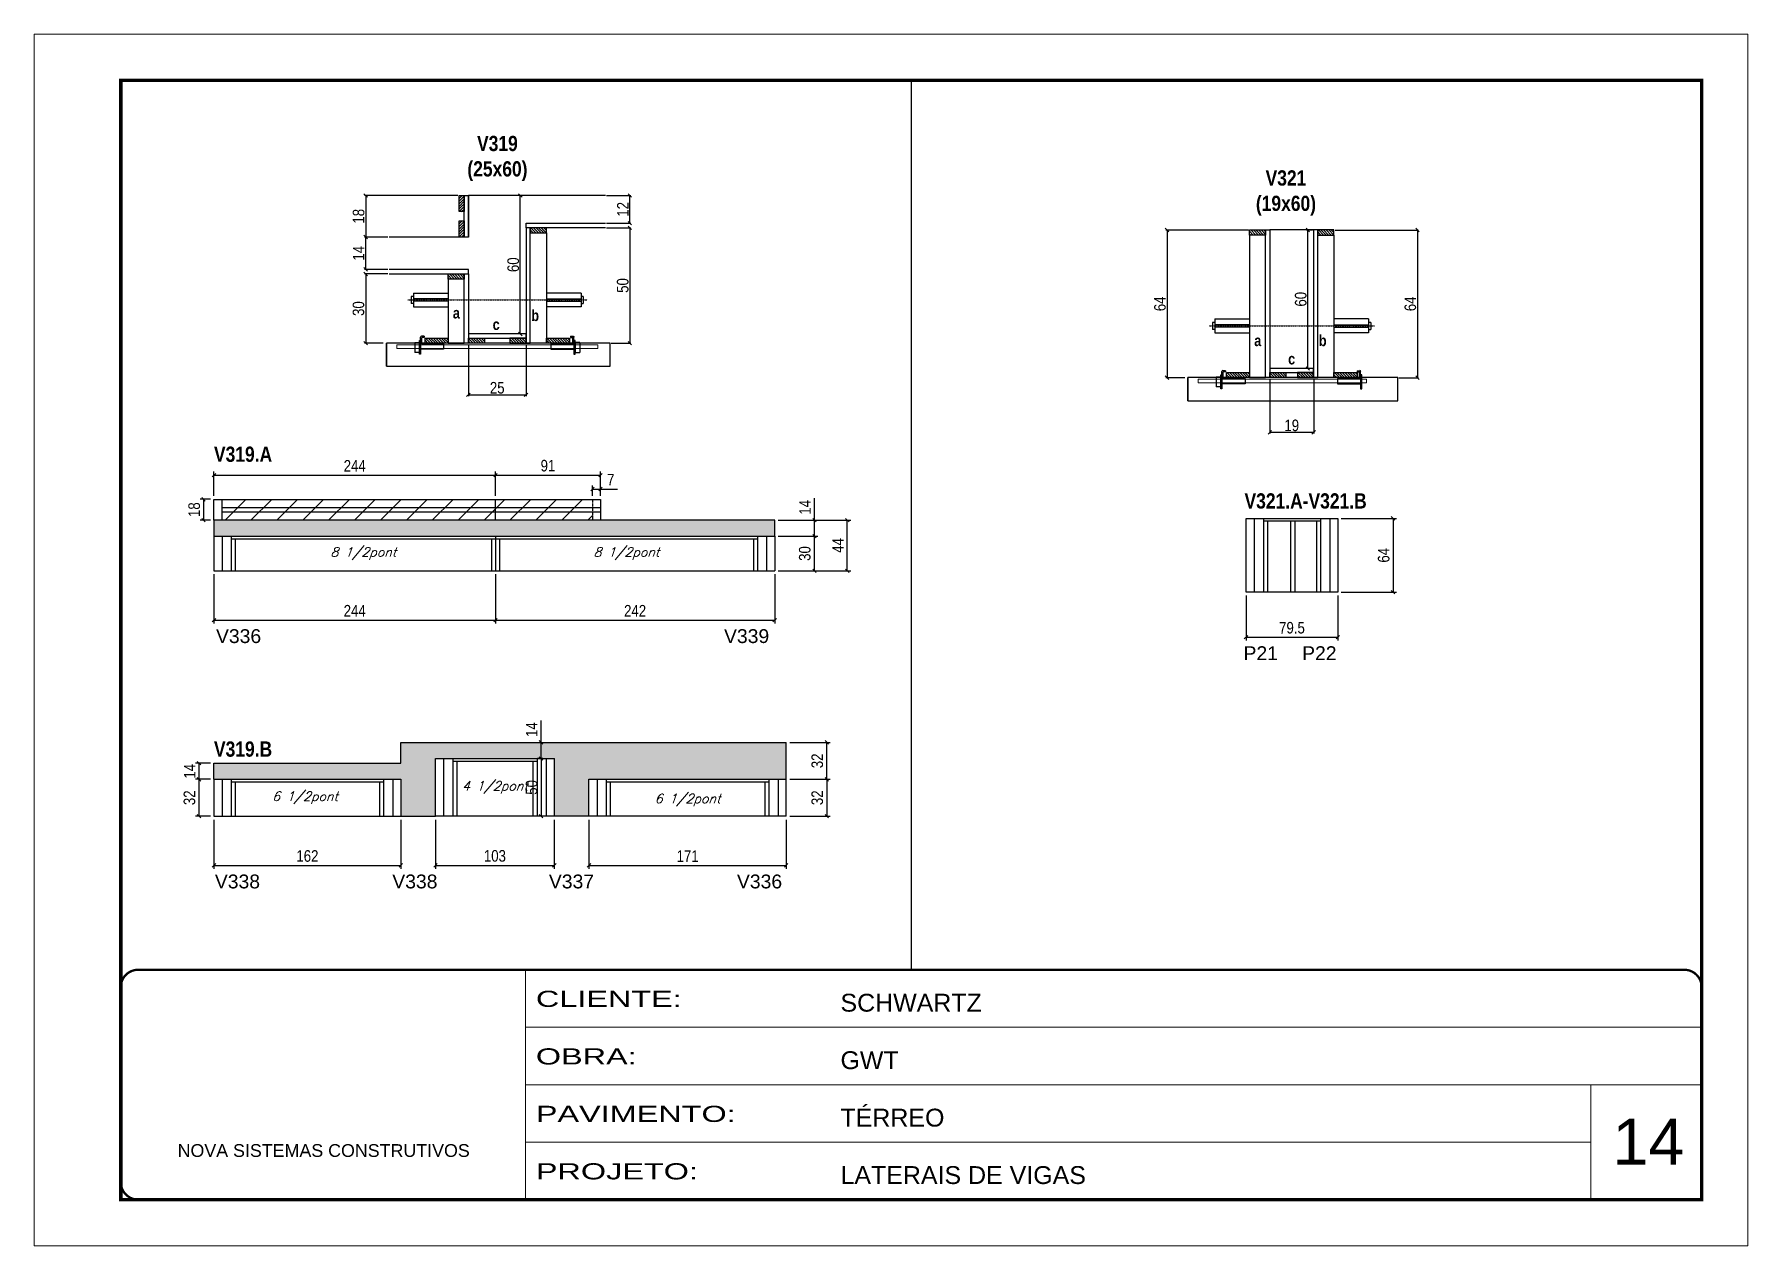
# Model space of a CAD drawing. Extents: x 2603 to 22413, y 1253 to 30260.
# Drawn here: x 14753 to 16238, y 25373 to 26423 of the extents above; entities that cross this region are included whole.
import ezdxf

# ---------------------------------------------------------------- set-up
doc = ezdxf.new("R2010")
doc.units = 0
for name, pattern in [('CONTINUO', [0]), ('DASHED', [0.75, 0.5, -0.25]), ('HIDDEN', [0.375, 0.25, -0.125])]:
    doc.linetypes.add(name, pattern=pattern)
for name, color, linetype in [('5', 5, 'Continuous'), ('barrote', 251, 'Continuous'), ('COTA', 241, 'Continuous'), ('detalhes', 4, 'Continuous'), ('NOMENCLATURA', 7, 'Continuous'), ('Painéis', 200, 'Continuous'), ('presilha', 1, 'Continuous'), ('SARR_2.2x10', 60, 'Continuous'), ('SARR_2.2x7', 40, 'Continuous'), ('SARR_3.5x7', 81, 'Continuous'), ('TENSOR', 3, 'Continuous'), ('texto', 7, 'Continuous')]:
    doc.layers.add(name, color=color, linetype=linetype)
for name, color, linetype, lineweight in [('CARIMBO', 255, 'Continuous', 9), ('CONCRETO', 251, 'Continuous', 25), ('Folhas', 255, 'Continuous', 9), ('Hachura', 251, 'Continuous', 9), ('SARRAFO DE PRESSAO', 251, 'DASHED', 9), ('SCO-___-LAJ', 2, 'Continuous', 0)]:
    doc.layers.add(name, color=color, linetype=linetype, lineweight=lineweight)
doc.styles.add('ARIAL', font='arial.ttf')
doc.styles.add('COTA TECNICA', font='techl___.ttf', dxfattribs={"height": 10})
doc.styles.add('COTA TECNICA 2X', font='techl___.ttf', dxfattribs={"height": 10})
doc.styles.add('Romans', font='romans.shx')
doc.styles.get("Standard").update_dxf_attribs({"font": 'arial.ttf'})
doc.styles.add('TECNICA', font='techb___.ttf', dxfattribs={"height": 10})
doc.styles.add('Tecnologia', font='')
doc.styles.get('Tecnologia').set_extended_font_data('Forgotten Futurist')
doc.dimstyles.new('PAINEL', dxfattribs={"dimtxt": 10, "dimasz": 3, "dimexe": 3, "dimexo": 3, "dimgap": 3, "dimtad": 1, "dimdec": 1, "dimzin": 12, "dimdsep": 46, "dimtxsty": 'COTA TECNICA', "dimblk1": 'OBLIQUE', "dimblk2": 'OBLIQUE', "dimsah": 1, "dimcen": 0.9, "dimclrd": 4, "dimclre": 4, "dimclrt": 240, "dimadec": 1, "dimazin": 3, "dimtfac": 1, "dimtdec": 1, "dimtmove": 0, "dimatfit": 3, "dimfxl": 1, "dimtolj": 1, "dimtzin": 12, "dimarcsym": 0})
doc.dimstyles.new('SECAO', dxfattribs={"dimscale": 0.333333, "dimtxt": 5, "dimasz": 9, "dimexe": 3, "dimexo": 3, "dimgap": 3, "dimtad": 1, "dimdec": 1, "dimlfac": 0.5, "dimzin": 12, "dimdsep": 46, "dimtxsty": 'COTA TECNICA 2X', "dimblk1": 'OBLIQUE', "dimblk2": 'OBLIQUE', "dimsah": 1, "dimcen": 0.9, "dimclrd": 4, "dimclre": 4, "dimclrt": 240, "dimadec": 1, "dimazin": 3, "dimtfac": 1, "dimtdec": 1, "dimtmove": 0, "dimatfit": 3, "dimfxl": 1, "dimtolj": 1, "dimtzin": 12, "dimarcsym": 0})
pattern_1 = [(135, (49059.2082, -97386.341), (-1.122532015, -1.122532015), [])]

msp = doc.modelspace()

# ---------------------------------------------------------------- texts
at = {"layer": '5', "linetype": 'Continuous'}
for s, rotation, p in [('V336', 359.99996, (14910.38, 25895.82)), ('V339', 359.99996, (15350.68, 25895.82)), ('P21', 0.00004, (15800.9, 25881.01)), ('P22', 0.00004, (15851.68, 25881.01)), ('V338', 0.00004, (14909.4, 25683.17)), ('V338', 359.99996, (15063.17, 25683.17)), ('V337', 359.99996, (15198.89, 25683.17)), ('V336', 359.99996, (15361.87, 25683.17))]:
    msp.add_text(s, height=12, rotation=rotation, dxfattribs=at).set_placement(p)
at = {"layer": 'CARIMBO', "style": 'ARIAL'}
msp.add_text('14', height=40, dxfattribs=at).set_placement((16120.74, 25443.59))
at = {"layer": 'detalhes', "style": 'TECNICA'}
for s, p in [('a', (15115.65, 26177.12)), ('b', (15183.63, 26174.89)), ('c', (15150.14, 26167.17)), ('a', (15810.2, 26153.16)), ('b', (15866.17, 26153.15)), ('c', (15839.54, 26137.3))]:
    msp.add_text(s, height=9.6, dxfattribs=at).set_placement(p)
at = {"layer": 'NOMENCLATURA', "style": 'TECNICA'}
for s, p in [('V319.A', (14908.61, 26052.89)), ('V321.A-V321.B', (15801.76, 26012.38)), ('V319.B', (14908.61, 25797.32))]:
    msp.add_text(s, height=13.2, dxfattribs=at).set_placement(p)
at = {"layer": 'NOMENCLATURA', "char_height": 13.2, "attachment_point": 2, "style": 'TECNICA'}
for s, insert in [('V319\\P(25x60)', (15154.28, 26335.4)), ('V321\\P(19x60)', (15837.67, 26305.52))]:
    msp.add_mtext_dynamic_manual_height_columns(s, width=300.2766, gutter_width=1, heights=[0], dxfattribs=dict(at, insert=insert))
at = {"layer": 'texto', "color": 2, "char_height": 8, "attachment_point": 5, "style": 'Romans'}
for s, insert in [('{\\Q19;\\C256;8 1/2pont}', (15038.11, 25973.36)), ('{\\Q19;\\C256;8 1/2pont}', (15266.11, 25973.36)), ('{\\Q19;\\C256;6 1/2pont}', (14987.61, 25761.71)), ('{\\Q19;\\C256;4 1/2pont}', (15152.11, 25770.71)), ('{\\Q19;\\C256;6 1/2pont}', (15319.11, 25759.71))]:
    msp.add_mtext(s, dxfattribs=dict(at, insert=insert))

# ---------------------------------------------------------------- blocks, each defined once
blk = doc.blocks.new('9999999999')
at = {"color": 30, "linetype": 'CONTINUO'}
for p, q in [((98564.6, 34230.2), (98564.6, 34429.4)), ((98564.6, 34379.6), (99584, 34379.6)), ((98564.6, 34329.8), (99488, 34329.8)), ((99584, 34329.8), (99488, 34329.8)), ((99488, 34329.8), (99488, 34230.2)), ((98564.6, 34280), (99488, 34280))]:
    blk.add_line(p, q, dxfattribs=at)
at = {"color": 30, "linetype": 'CONTINUO', "const_width": 2}
blk.add_lwpolyline([(99584, 34230.2), (99584, 34414.4, 0.414214), (99569, 34429.4), (98229, 34429.4, 0.414214), (98214, 34414.4), (98214, 34245.2, 0.414214), (98229, 34230.2), (99584, 34230.2)], format="xyb", dxfattribs=at)
at = {"layer": 'Folhas'}
blk.add_lwpolyline([(98139, 34190.2), (99624, 34190.2), (99624, 35240.2), (98139, 35240.2)], close=True, dxfattribs=at)
at = {"layer": 'Folhas', "color": 30, "const_width": 3}
blk.add_lwpolyline([(98214, 34230.2), (99584, 34230.2), (99584, 35200.2), (98214, 35200.2)], close=True, dxfattribs=at)
at = {"color": 7, "linetype": 'Continuous', "ltscale": 5, "style": 'ARIAL'}
for s, height, p in [('SCHWARTZ', 15.48, (98837.7, 34393.1)), ('GWT', 15.48, (98837.7, 34343.3)), ('TÉRREO', 15.48, (98837.7, 34293.5)), ('NOVA SISTEMAS CONSTRUTIVOS', 11.059, (98263.2, 34267.2)), ('LATERAIS DE VIGAS', 15.483, (98837.7, 34243.7))]:
    blk.add_text(s, height=height, dxfattribs=at).set_placement(p)
at = {"layer": 'Folhas', "color": 7, "style": 'Tecnologia', "width": 1.5}
for s, p in [('CLIENTE:', (98573.7, 34397.2)), ('OBRA:', (98573.7, 34347.3)), ('PAVIMENTO:', (98573.7, 34297.5)), ('PROJETO:', (98573.7, 34247.7))]:
    blk.add_text(s, height=14, dxfattribs=at).set_placement(p)
blk = doc.blocks.new('PRESILHA METÁLICA 1')
at = {"layer": 'presilha'}
for p, q in [((0, 13), (6, 13)), ((0, 13), (0, 0)), ((6, 0), (0, 0)), ((6, 15.5), (7.5, 15.5)), ((6, -2.5), (6, 15.5)), ((6, 13), (6, 0)), ((7.5, 10.6), (7.5, 19.9)), ((7.5, 15.5), (7.5, -2.5)), ((37.5, 4.1), (7.5, 4.1)), ((12, 21), (8.6, 21)), ((9, 11.6), (9, 18.9)), ((12, 19.5), (9.6, 19.5)), ((37.5, 11), (9.6, 11)), ((12, 21), (12, 19.5)), ((37.5, 11), (37.5, 4.1)), ((7.5, -2.5), (6, -2.5))]:
    blk.add_line(p, q, dxfattribs=at)
for centre, radius, start, end in [((8.6, 19.9), 1.14, 90, 180), ((9.6, 18.9), 0.57, 90, 180), ((9.6, 11.6), 0.57, 180, 270)]:
    blk.add_arc(centre, radius, start, end, dxfattribs=at)
blk = doc.blocks.new('_Oblique')
at = {"color": 0, "linetype": 'ByBlock', "lineweight": -2}
blk.add_line((-0.5, -0.5), (0.5, 0.5), dxfattribs=at)
blk = doc.blocks.new('*D174')
at = {"layer": 'COTA', "color": 4, "lineweight": -2, "transparency": 16777216}
for p, q in [((15059.4, 26215.7), (15039.1, 26215.7)), ((15040.1, 26215.7), (15040.1, 26155.7)), ((15055.3, 26155.7), (15039.1, 26155.7))]:
    blk.add_line(p, q, dxfattribs=at)
at = {"layer": 'Defpoints', "color": 0, "transparency": 16777216}
for p in [(15060.4, 26215.7), (15040.1, 26155.7), (15056.3, 26155.7)]:
    blk.add_point(p, dxfattribs=at)
at = {"layer": 'COTA', "color": 4, "lineweight": -2, "transparency": 16777216, "xscale": 3, "yscale": 3, "zscale": 3}
for p, rotation in [((15040.1, 26215.7), 90), ((15040.1, 26155.7), 270)]:
    blk.add_blockref('_Oblique', p, dxfattribs=dict(at, rotation=rotation))
at = {"layer": 'COTA', "color": 240, "transparency": 16777216, "insert": (15033.9, 26185.7), "char_height": 10, "attachment_point": 5, "rotation": 90, "style": 'COTA TECNICA 2X'}
blk.add_mtext('\\A1;30', dxfattribs=at)
blk = doc.blocks.new('*D175')
at = {"layer": 'COTA', "color": 4, "lineweight": -2, "transparency": 16777216}
for p, q in [((15059.4, 26247.7), (15039.1, 26247.7)), ((15040.1, 26219.7), (15040.1, 26247.7)), ((15059.4, 26219.7), (15039.1, 26219.7))]:
    blk.add_line(p, q, dxfattribs=at)
at = {"layer": 'Defpoints', "color": 0, "transparency": 16777216}
for p in [(15040.1, 26247.7), (15060.4, 26247.7), (15060.4, 26219.7)]:
    blk.add_point(p, dxfattribs=at)
at = {"layer": 'COTA', "color": 4, "lineweight": -2, "transparency": 16777216, "xscale": 3, "yscale": 3, "zscale": 3}
for p, rotation in [((15040.1, 26247.7), 90), ((15040.1, 26219.7), 270)]:
    blk.add_blockref('_Oblique', p, dxfattribs=dict(at, rotation=rotation))
at = {"layer": 'COTA', "color": 240, "transparency": 16777216, "insert": (15034, 26233.7), "char_height": 10, "attachment_point": 5, "rotation": 90, "style": 'COTA TECNICA 2X'}
blk.add_mtext('\\A1;14', dxfattribs=at)
blk = doc.blocks.new('*D176')
at = {"layer": 'COTA', "color": 4, "lineweight": -2, "transparency": 16777216}
for p, q in [((15248.8, 26255.7), (15270, 26255.7)), ((15269, 26255.7), (15269, 26155.7)), ((15252.9, 26155.7), (15270, 26155.7))]:
    blk.add_line(p, q, dxfattribs=at)
at = {"layer": 'Defpoints', "color": 0, "transparency": 16777216}
for p in [(15247.8, 26255.7), (15251.9, 26155.7), (15269, 26155.7)]:
    blk.add_point(p, dxfattribs=at)
at = {"layer": 'COTA', "color": 4, "lineweight": -2, "transparency": 16777216, "xscale": 3, "yscale": 3, "zscale": 3}
for p, rotation in [((15269, 26255.7), 90), ((15269, 26155.7), 270)]:
    blk.add_blockref('_Oblique', p, dxfattribs=dict(at, rotation=rotation))
at = {"layer": 'COTA', "color": 240, "transparency": 16777216, "insert": (15262.9, 26205.7), "char_height": 10, "attachment_point": 5, "rotation": 90, "style": 'COTA TECNICA 2X'}
blk.add_mtext('\\A1;50', dxfattribs=at)
blk = doc.blocks.new('*D1117')
at = {"layer": 'COTA', "color": 4, "lineweight": -2, "transparency": 16777216}
for p, q in [((15178.1, 26283.7), (15173.1, 26283.7)), ((15174.1, 26163.7), (15174.1, 26283.7)), ((15178.1, 26163.7), (15173.1, 26163.7))]:
    blk.add_line(p, q, dxfattribs=at)
at = {"layer": 'Defpoints', "color": 0, "transparency": 16777216}
for p in [(15174.1, 26283.7), (15179.1, 26283.7), (15179.1, 26163.7)]:
    blk.add_point(p, dxfattribs=at)
at = {"layer": 'COTA', "color": 4, "lineweight": -2, "transparency": 16777216, "xscale": 3, "yscale": 3, "zscale": 3}
for p, rotation in [((15174.1, 26283.7), 90), ((15174.1, 26163.7), 270)]:
    blk.add_blockref('_Oblique', p, dxfattribs=dict(at, rotation=rotation))
at = {"layer": 'COTA', "color": 240, "transparency": 16777216, "insert": (15168, 26223.7), "char_height": 10, "attachment_point": 5, "rotation": 90, "style": 'COTA TECNICA 2X'}
blk.add_mtext('\\A1;60', dxfattribs=at)
blk = doc.blocks.new('*D1118')
at = {"layer": 'COTA', "color": 4, "lineweight": -2, "transparency": 16777216}
for p, q in [((15248.8, 26283.7), (15270, 26283.7)), ((15269, 26259.7), (15269, 26283.7)), ((15248.8, 26259.7), (15270, 26259.7))]:
    blk.add_line(p, q, dxfattribs=at)
at = {"layer": 'Defpoints', "color": 0, "transparency": 16777216}
for p in [(15247.8, 26283.7), (15269, 26283.7), (15247.8, 26259.7)]:
    blk.add_point(p, dxfattribs=at)
at = {"layer": 'COTA', "color": 4, "lineweight": -2, "transparency": 16777216, "xscale": 3, "yscale": 3, "zscale": 3}
for p, rotation in [((15269, 26283.7), 90), ((15269, 26259.7), 270)]:
    blk.add_blockref('_Oblique', p, dxfattribs=dict(at, rotation=rotation))
at = {"layer": 'COTA', "color": 240, "transparency": 16777216, "insert": (15263, 26271.7), "char_height": 10, "attachment_point": 5, "rotation": 90, "style": 'COTA TECNICA 2X'}
blk.add_mtext('\\A1;12', dxfattribs=at)
blk = doc.blocks.new('*D1119')
at = {"layer": 'COTA', "color": 4, "lineweight": -2, "transparency": 16777216}
for p, q in [((15129.1, 26154.7), (15129.1, 26109.9)), ((15179.1, 26154.7), (15179.1, 26109.9)), ((15129.1, 26110.9), (15179.1, 26110.9))]:
    blk.add_line(p, q, dxfattribs=at)
at = {"layer": 'Defpoints', "color": 0, "transparency": 16777216}
for p in [(15129.1, 26155.7), (15179.1, 26155.7), (15179.1, 26110.9)]:
    blk.add_point(p, dxfattribs=at)
at = {"layer": 'COTA', "color": 4, "lineweight": -2, "transparency": 16777216, "xscale": 3, "yscale": 3, "zscale": 3, "rotation": 180}
blk.add_blockref('_Oblique', (15129.1, 26110.9), dxfattribs=at)
at = {"layer": 'COTA', "color": 4, "lineweight": -2, "transparency": 16777216, "xscale": 3, "yscale": 3, "zscale": 3}
blk.add_blockref('_Oblique', (15179.1, 26110.9), dxfattribs=at)
at = {"layer": 'COTA', "color": 240, "transparency": 16777216, "insert": (15154.1, 26117), "char_height": 10, "attachment_point": 5, "style": 'COTA TECNICA 2X'}
blk.add_mtext('\\A1;25', dxfattribs=at)
blk = doc.blocks.new('*D1120')
at = {"layer": 'COTA', "color": 4, "lineweight": -2, "transparency": 16777216}
for p, q in [((15120.1, 26283.7), (15039.1, 26283.7)), ((15040.1, 26283.7), (15040.1, 26247.7)), ((15059.4, 26247.7), (15039.1, 26247.7))]:
    blk.add_line(p, q, dxfattribs=at)
at = {"layer": 'Defpoints', "color": 0, "transparency": 16777216}
for p in [(15121.1, 26283.7), (15040.1, 26247.7), (15060.4, 26247.7)]:
    blk.add_point(p, dxfattribs=at)
at = {"layer": 'COTA', "color": 4, "lineweight": -2, "transparency": 16777216, "xscale": 3, "yscale": 3, "zscale": 3}
for p, rotation in [((15040.1, 26283.7), 90), ((15040.1, 26247.7), 270)]:
    blk.add_blockref('_Oblique', p, dxfattribs=dict(at, rotation=rotation))
at = {"layer": 'COTA', "color": 240, "transparency": 16777216, "insert": (15034, 26265.7), "char_height": 10, "attachment_point": 5, "rotation": 90, "style": 'COTA TECNICA 2X'}
blk.add_mtext('\\A1;18', dxfattribs=at)
blk = doc.blocks.new('*D1121')
at = {"layer": 'COTA', "color": 4, "linetype": 'ByBlock', "lineweight": -2, "transparency": 16777216}
for p, q in [((14908.6, 25955.4), (14908.6, 25912.7)), ((15152.6, 25955.4), (15152.6, 25912.7)), ((14908.6, 25915.7), (15152.6, 25915.7))]:
    blk.add_line(p, q, dxfattribs=at)
at = {"layer": 'Defpoints', "color": 0, "linetype": 'ByBlock', "transparency": 16777216}
for p in [(14908.6, 25958.4), (15152.6, 25958.4), (15152.6, 25915.7)]:
    blk.add_point(p, dxfattribs=at)
at = {"layer": 'COTA', "color": 4, "linetype": 'ByBlock', "lineweight": -2, "transparency": 16777216, "xscale": 3, "yscale": 3, "zscale": 3, "rotation": 180}
blk.add_blockref('_Oblique', (14908.6, 25915.7), dxfattribs=at)
at = {"layer": 'COTA', "color": 4, "linetype": 'ByBlock', "lineweight": -2, "transparency": 16777216, "xscale": 3, "yscale": 3, "zscale": 3}
blk.add_blockref('_Oblique', (15152.6, 25915.7), dxfattribs=at)
at = {"layer": 'COTA', "color": 240, "linetype": 'ByBlock', "transparency": 16777216, "insert": (15030.6, 25923.8), "char_height": 10, "attachment_point": 5, "style": 'COTA TECNICA'}
blk.add_mtext('\\A1;244', dxfattribs=at)
blk = doc.blocks.new('*D1122')
at = {"layer": 'COTA', "color": 4, "linetype": 'ByBlock', "lineweight": -2, "transparency": 16777216}
for p, q in [((15152.6, 25955.4), (15152.6, 25912.7)), ((15394.6, 25955.4), (15394.6, 25912.7)), ((15152.6, 25915.7), (15394.6, 25915.7))]:
    blk.add_line(p, q, dxfattribs=at)
at = {"layer": 'Defpoints', "color": 0, "linetype": 'ByBlock', "transparency": 16777216}
for p in [(15152.6, 25958.4), (15394.6, 25958.4), (15394.6, 25915.7)]:
    blk.add_point(p, dxfattribs=at)
at = {"layer": 'COTA', "color": 4, "linetype": 'ByBlock', "lineweight": -2, "transparency": 16777216, "xscale": 3, "yscale": 3, "zscale": 3, "rotation": 180}
blk.add_blockref('_Oblique', (15152.6, 25915.7), dxfattribs=at)
at = {"layer": 'COTA', "color": 4, "linetype": 'ByBlock', "lineweight": -2, "transparency": 16777216, "xscale": 3, "yscale": 3, "zscale": 3}
blk.add_blockref('_Oblique', (15394.6, 25915.7), dxfattribs=at)
at = {"layer": 'COTA', "color": 240, "linetype": 'ByBlock', "transparency": 16777216, "insert": (15273.6, 25923.8), "char_height": 10, "attachment_point": 5, "style": 'COTA TECNICA'}
blk.add_mtext('\\A1;242', dxfattribs=at)
blk = doc.blocks.new('*D177')
at = {"layer": 'COTA', "color": 4, "linetype": 'ByBlock', "lineweight": -2, "transparency": 16777216}
for p, q in [((15397.6, 25988.4), (15432, 25988.4)), ((15429, 25958.4), (15429, 25988.4)), ((15397.6, 25958.4), (15432, 25958.4))]:
    blk.add_line(p, q, dxfattribs=at)
at = {"layer": 'Defpoints', "color": 0, "linetype": 'ByBlock', "transparency": 16777216}
for p in [(15394.6, 25988.4), (15429, 25988.4), (15394.6, 25958.4)]:
    blk.add_point(p, dxfattribs=at)
at = {"layer": 'COTA', "color": 4, "linetype": 'ByBlock', "lineweight": -2, "transparency": 16777216, "xscale": 3, "yscale": 3, "zscale": 3}
for p, rotation in [((15429, 25988.4), 90), ((15429, 25958.4), 270)]:
    blk.add_blockref('_Oblique', p, dxfattribs=dict(at, rotation=rotation))
at = {"layer": 'COTA', "color": 240, "linetype": 'ByBlock', "transparency": 16777216, "insert": (15420.7, 25973.4), "char_height": 10, "attachment_point": 5, "rotation": 90, "style": 'COTA TECNICA'}
blk.add_mtext('\\A1;30', dxfattribs=at)
blk = doc.blocks.new('*D178')
at = {"layer": 'COTA', "color": 4, "linetype": 'ByBlock', "lineweight": -2, "transparency": 16777216}
for p, q in [((15397.6, 26002.4), (15460.5, 26002.4)), ((15457.5, 25958.4), (15457.5, 26002.4)), ((15397.6, 25958.4), (15460.5, 25958.4))]:
    blk.add_line(p, q, dxfattribs=at)
at = {"layer": 'Defpoints', "color": 0, "linetype": 'ByBlock', "transparency": 16777216}
for p in [(15394.6, 26002.4), (15457.5, 26002.4), (15394.6, 25958.4)]:
    blk.add_point(p, dxfattribs=at)
at = {"layer": 'COTA', "color": 4, "linetype": 'ByBlock', "lineweight": -2, "transparency": 16777216, "xscale": 3, "yscale": 3, "zscale": 3}
for p, rotation in [((15457.5, 26002.4), 90), ((15457.5, 25958.4), 270)]:
    blk.add_blockref('_Oblique', p, dxfattribs=dict(at, rotation=rotation))
at = {"layer": 'COTA', "color": 240, "linetype": 'ByBlock', "transparency": 16777216, "insert": (15449.4, 25980.4), "char_height": 10, "attachment_point": 5, "rotation": 90, "style": 'COTA TECNICA'}
blk.add_mtext('\\A1;44', dxfattribs=at)
blk = doc.blocks.new('*D1155')
at = {"layer": 'COTA', "color": 4, "linetype": 'ByBlock', "lineweight": -2, "transparency": 16777216}
for p, q in [((14908.6, 26023.4), (14908.6, 26044.4)), ((14908.6, 26041.4), (15152.6, 26041.4)), ((15152.6, 26023.4), (15152.6, 26044.4))]:
    blk.add_line(p, q, dxfattribs=at)
at = {"layer": 'Defpoints', "color": 0, "linetype": 'ByBlock', "transparency": 16777216}
for p in [(15152.6, 26041.4), (14908.6, 26020.4), (15152.6, 26020.4)]:
    blk.add_point(p, dxfattribs=at)
at = {"layer": 'COTA', "color": 4, "linetype": 'ByBlock', "lineweight": -2, "transparency": 16777216, "xscale": 3, "yscale": 3, "zscale": 3, "rotation": 180}
blk.add_blockref('_Oblique', (14908.6, 26041.4), dxfattribs=at)
at = {"layer": 'COTA', "color": 4, "linetype": 'ByBlock', "lineweight": -2, "transparency": 16777216, "xscale": 3, "yscale": 3, "zscale": 3}
blk.add_blockref('_Oblique', (15152.6, 26041.4), dxfattribs=at)
at = {"layer": 'COTA', "color": 240, "linetype": 'ByBlock', "transparency": 16777216, "insert": (15030.6, 26049.4), "char_height": 10, "attachment_point": 5, "style": 'COTA TECNICA'}
blk.add_mtext('\\A1;244', dxfattribs=at)
blk = doc.blocks.new('*D1156')
at = {"layer": 'COTA', "color": 4, "linetype": 'ByBlock', "lineweight": -2, "transparency": 16777216}
for p, q in [((15152.6, 26023.4), (15152.6, 26044.4)), ((15152.6, 26041.4), (15243.6, 26041.4)), ((15243.6, 26023.4), (15243.6, 26044.4))]:
    blk.add_line(p, q, dxfattribs=at)
at = {"layer": 'Defpoints', "color": 0, "linetype": 'ByBlock', "transparency": 16777216}
for p in [(15243.6, 26041.4), (15152.6, 26020.4), (15243.6, 26020.4)]:
    blk.add_point(p, dxfattribs=at)
at = {"layer": 'COTA', "color": 4, "linetype": 'ByBlock', "lineweight": -2, "transparency": 16777216, "xscale": 3, "yscale": 3, "zscale": 3, "rotation": 180}
blk.add_blockref('_Oblique', (15152.6, 26041.4), dxfattribs=at)
at = {"layer": 'COTA', "color": 4, "linetype": 'ByBlock', "lineweight": -2, "transparency": 16777216, "xscale": 3, "yscale": 3, "zscale": 3}
blk.add_blockref('_Oblique', (15243.6, 26041.4), dxfattribs=at)
at = {"layer": 'COTA', "color": 240, "linetype": 'ByBlock', "transparency": 16777216, "insert": (15198.1, 26049.5), "char_height": 10, "attachment_point": 5, "style": 'COTA TECNICA'}
blk.add_mtext('\\A1;91', dxfattribs=at)
blk = doc.blocks.new('*D1157')
at = {"layer": 'COTA', "color": 4, "linetype": 'ByBlock', "lineweight": -2, "transparency": 16777216}
for p, q in [((15236.6, 26023.4), (15236.6, 26032.3)), ((15243.6, 26023.4), (15243.6, 26032.3)), ((15236.6, 26029.3), (15243.6, 26029.3)), ((15243.6, 26029.3), (15258.3, 26029.3))]:
    blk.add_line(p, q, dxfattribs=at)
at = {"layer": 'Defpoints', "color": 0, "linetype": 'ByBlock', "transparency": 16777216}
for p in [(15236.6, 26020.4), (15243.6, 26029.3), (15243.6, 26020.4)]:
    blk.add_point(p, dxfattribs=at)
at = {"layer": 'COTA', "color": 4, "linetype": 'ByBlock', "lineweight": -2, "transparency": 16777216, "xscale": 3, "yscale": 3, "zscale": 3, "rotation": 180}
blk.add_blockref('_Oblique', (15236.6, 26029.3), dxfattribs=at)
at = {"layer": 'COTA', "color": 4, "linetype": 'ByBlock', "lineweight": -2, "transparency": 16777216, "xscale": 3, "yscale": 3, "zscale": 3}
blk.add_blockref('_Oblique', (15243.6, 26029.3), dxfattribs=at)
at = {"layer": 'COTA', "color": 240, "linetype": 'ByBlock', "transparency": 16777216, "insert": (15252.5, 26037.4), "char_height": 10, "attachment_point": 5, "style": 'COTA TECNICA'}
blk.add_mtext('\\A1;7', dxfattribs=at)
blk = doc.blocks.new('*D1158')
at = {"layer": 'COTA', "color": 4, "linetype": 'ByBlock', "lineweight": -2, "transparency": 16777216}
for p, q in [((14908.6, 25742.7), (14908.6, 25700.1)), ((15070.6, 25742.7), (15070.6, 25700.1)), ((14908.6, 25703.1), (15070.6, 25703.1))]:
    blk.add_line(p, q, dxfattribs=at)
at = {"layer": 'Defpoints', "color": 0, "linetype": 'ByBlock', "transparency": 16777216}
for p in [(14908.6, 25745.7), (15070.6, 25745.7), (15070.6, 25703.1)]:
    blk.add_point(p, dxfattribs=at)
at = {"layer": 'COTA', "color": 4, "linetype": 'ByBlock', "lineweight": -2, "transparency": 16777216, "xscale": 3, "yscale": 3, "zscale": 3, "rotation": 180}
blk.add_blockref('_Oblique', (14908.6, 25703.1), dxfattribs=at)
at = {"layer": 'COTA', "color": 4, "linetype": 'ByBlock', "lineweight": -2, "transparency": 16777216, "xscale": 3, "yscale": 3, "zscale": 3}
blk.add_blockref('_Oblique', (15070.6, 25703.1), dxfattribs=at)
at = {"layer": 'COTA', "color": 240, "linetype": 'ByBlock', "transparency": 16777216, "insert": (14989.6, 25711.2), "char_height": 10, "attachment_point": 5, "style": 'COTA TECNICA'}
blk.add_mtext('\\A1;162', dxfattribs=at)
blk = doc.blocks.new('*D1159')
at = {"layer": 'COTA', "color": 4, "linetype": 'ByBlock', "lineweight": -2, "transparency": 16777216}
for p, q in [((15233.6, 25742.7), (15233.6, 25700.1)), ((15404.6, 25742.7), (15404.6, 25700.1)), ((15233.6, 25703.1), (15404.6, 25703.1))]:
    blk.add_line(p, q, dxfattribs=at)
at = {"layer": 'Defpoints', "color": 0, "linetype": 'ByBlock', "transparency": 16777216}
for p in [(15233.6, 25745.7), (15404.6, 25745.7), (15404.6, 25703.1)]:
    blk.add_point(p, dxfattribs=at)
at = {"layer": 'COTA', "color": 4, "linetype": 'ByBlock', "lineweight": -2, "transparency": 16777216, "xscale": 3, "yscale": 3, "zscale": 3, "rotation": 180}
blk.add_blockref('_Oblique', (15233.6, 25703.1), dxfattribs=at)
at = {"layer": 'COTA', "color": 4, "linetype": 'ByBlock', "lineweight": -2, "transparency": 16777216, "xscale": 3, "yscale": 3, "zscale": 3}
blk.add_blockref('_Oblique', (15404.6, 25703.1), dxfattribs=at)
at = {"layer": 'COTA', "color": 240, "linetype": 'ByBlock', "transparency": 16777216, "insert": (15319.1, 25711.1), "char_height": 10, "attachment_point": 5, "style": 'COTA TECNICA'}
blk.add_mtext('\\A1;171', dxfattribs=at)
blk = doc.blocks.new('*D1160')
at = {"layer": 'COTA', "color": 4, "linetype": 'ByBlock', "lineweight": -2, "transparency": 16777216}
for p, q in [((15100.6, 25742.7), (15100.6, 25700.1)), ((15203.6, 25742.7), (15203.6, 25700.1)), ((15100.6, 25703.1), (15203.6, 25703.1))]:
    blk.add_line(p, q, dxfattribs=at)
at = {"layer": 'Defpoints', "color": 0, "linetype": 'ByBlock', "transparency": 16777216}
for p in [(15100.6, 25745.7), (15203.6, 25745.7), (15203.6, 25703.1)]:
    blk.add_point(p, dxfattribs=at)
at = {"layer": 'COTA', "color": 4, "linetype": 'ByBlock', "lineweight": -2, "transparency": 16777216, "xscale": 3, "yscale": 3, "zscale": 3, "rotation": 180}
blk.add_blockref('_Oblique', (15100.6, 25703.1), dxfattribs=at)
at = {"layer": 'COTA', "color": 4, "linetype": 'ByBlock', "lineweight": -2, "transparency": 16777216, "xscale": 3, "yscale": 3, "zscale": 3}
blk.add_blockref('_Oblique', (15203.6, 25703.1), dxfattribs=at)
at = {"layer": 'COTA', "color": 240, "linetype": 'ByBlock', "transparency": 16777216, "insert": (15152.1, 25711.3), "char_height": 10, "attachment_point": 5, "style": 'COTA TECNICA'}
blk.add_mtext('\\A1;103', dxfattribs=at)
blk = doc.blocks.new('*D1161')
at = {"layer": 'COTA', "color": 4, "linetype": 'ByBlock', "lineweight": -2, "transparency": 16777216}
for p, q in [((15407.6, 25777.7), (15442.7, 25777.7)), ((15439.7, 25777.7), (15439.7, 25745.7)), ((15407.6, 25745.7), (15442.7, 25745.7))]:
    blk.add_line(p, q, dxfattribs=at)
at = {"layer": 'Defpoints', "color": 0, "linetype": 'ByBlock', "transparency": 16777216}
for p in [(15404.6, 25777.7), (15404.6, 25745.7), (15439.7, 25745.7)]:
    blk.add_point(p, dxfattribs=at)
at = {"layer": 'COTA', "color": 4, "linetype": 'ByBlock', "lineweight": -2, "transparency": 16777216, "xscale": 3, "yscale": 3, "zscale": 3}
for p, rotation in [((15439.7, 25777.7), 90), ((15439.7, 25745.7), 270)]:
    blk.add_blockref('_Oblique', p, dxfattribs=dict(at, rotation=rotation))
at = {"layer": 'COTA', "color": 240, "linetype": 'ByBlock', "transparency": 16777216, "insert": (15431.5, 25761.7), "char_height": 10, "attachment_point": 5, "rotation": 90, "style": 'COTA TECNICA'}
blk.add_mtext('\\A1;32', dxfattribs=at)
blk = doc.blocks.new('*D1162')
at = {"layer": 'COTA', "color": 4, "linetype": 'ByBlock', "lineweight": -2, "transparency": 16777216}
for p, q in [((15407.6, 25809.7), (15442.7, 25809.7)), ((15439.7, 25777.7), (15439.7, 25809.7)), ((15407.6, 25777.7), (15442.7, 25777.7))]:
    blk.add_line(p, q, dxfattribs=at)
at = {"layer": 'Defpoints', "color": 0, "linetype": 'ByBlock', "transparency": 16777216}
for p in [(15404.6, 25809.7), (15439.7, 25809.7), (15404.6, 25777.7)]:
    blk.add_point(p, dxfattribs=at)
at = {"layer": 'COTA', "color": 4, "linetype": 'ByBlock', "lineweight": -2, "transparency": 16777216, "xscale": 3, "yscale": 3, "zscale": 3}
for p, rotation in [((15439.7, 25809.7), 90), ((15439.7, 25777.7), 270)]:
    blk.add_blockref('_Oblique', p, dxfattribs=dict(at, rotation=rotation))
at = {"layer": 'COTA', "color": 240, "linetype": 'ByBlock', "transparency": 16777216, "insert": (15431.5, 25793.7), "char_height": 10, "attachment_point": 5, "rotation": 90, "style": 'COTA TECNICA'}
blk.add_mtext('\\A1;32', dxfattribs=at)
blk = doc.blocks.new('*D1163')
at = {"layer": 'COTA', "color": 4, "linetype": 'ByBlock', "lineweight": -2, "transparency": 16777216}
for p, q in [((15193.6, 25795.7), (15189.1, 25795.7)), ((15192.1, 25795.7), (15192.1, 25745.7)), ((15193.6, 25745.7), (15189.1, 25745.7))]:
    blk.add_line(p, q, dxfattribs=at)
at = {"layer": 'Defpoints', "color": 0, "linetype": 'ByBlock', "transparency": 16777216}
for p in [(15196.6, 25795.7), (15192.1, 25745.7), (15196.6, 25745.7)]:
    blk.add_point(p, dxfattribs=at)
at = {"layer": 'COTA', "color": 4, "linetype": 'ByBlock', "lineweight": -2, "transparency": 16777216, "xscale": 3, "yscale": 3, "zscale": 3}
for p, rotation in [((15192.1, 25795.7), 90), ((15192.1, 25745.7), 270)]:
    blk.add_blockref('_Oblique', p, dxfattribs=dict(at, rotation=rotation))
at = {"layer": 'COTA', "color": 240, "linetype": 'ByBlock', "transparency": 16777216, "insert": (15183.9, 25770.7), "char_height": 10, "attachment_point": 5, "rotation": 90, "style": 'COTA TECNICA'}
blk.add_mtext('\\A1;50', dxfattribs=at)
blk = doc.blocks.new('*D1164')
at = {"layer": 'COTA', "color": 4, "linetype": 'ByBlock', "lineweight": -2, "transparency": 16777216}
for p, q in [((14905.6, 25777.7), (14892.7, 25777.7)), ((14895.7, 25745.7), (14895.7, 25777.7)), ((14905.6, 25745.7), (14892.7, 25745.7))]:
    blk.add_line(p, q, dxfattribs=at)
at = {"layer": 'Defpoints', "color": 0, "linetype": 'ByBlock', "transparency": 16777216}
for p in [(14895.7, 25777.7), (14908.6, 25777.7), (14908.6, 25745.7)]:
    blk.add_point(p, dxfattribs=at)
at = {"layer": 'COTA', "color": 4, "linetype": 'ByBlock', "lineweight": -2, "transparency": 16777216, "xscale": 3, "yscale": 3, "zscale": 3}
for p, rotation in [((14895.7, 25777.7), 90), ((14895.7, 25745.7), 270)]:
    blk.add_blockref('_Oblique', p, dxfattribs=dict(at, rotation=rotation))
at = {"layer": 'COTA', "color": 240, "linetype": 'ByBlock', "transparency": 16777216, "insert": (14887.4, 25761.7), "char_height": 10, "attachment_point": 5, "rotation": 90, "style": 'COTA TECNICA'}
blk.add_mtext('\\A1;32', dxfattribs=at)
blk = doc.blocks.new('*D1165')
at = {"layer": 'COTA', "color": 4, "linetype": 'ByBlock', "lineweight": -2, "transparency": 16777216}
for p, q in [((14905.6, 25791.7), (14892.7, 25791.7)), ((14895.7, 25777.7), (14895.7, 25791.7)), ((14905.6, 25777.7), (14892.7, 25777.7))]:
    blk.add_line(p, q, dxfattribs=at)
at = {"layer": 'Defpoints', "color": 0, "linetype": 'ByBlock', "transparency": 16777216}
for p in [(14895.7, 25791.7), (14908.6, 25791.7), (14908.6, 25777.7)]:
    blk.add_point(p, dxfattribs=at)
at = {"layer": 'COTA', "color": 4, "linetype": 'ByBlock', "lineweight": -2, "transparency": 16777216, "xscale": 3, "yscale": 3, "zscale": 3}
for p, rotation in [((14895.7, 25791.7), 90), ((14895.7, 25777.7), 270)]:
    blk.add_blockref('_Oblique', p, dxfattribs=dict(at, rotation=rotation))
at = {"layer": 'COTA', "color": 240, "linetype": 'ByBlock', "transparency": 16777216, "insert": (14887.6, 25784.7), "char_height": 10, "attachment_point": 5, "rotation": 90, "style": 'COTA TECNICA'}
blk.add_mtext('\\A1;14', dxfattribs=at)
blk = doc.blocks.new('*D1166')
at = {"layer": 'COTA', "color": 4, "linetype": 'ByBlock', "lineweight": -2, "transparency": 16777216}
for p, q in [((15192.1, 25809.7), (15192.1, 25828.8)), ((15191.6, 25809.7), (15195.1, 25809.7)), ((15192.1, 25795.7), (15192.1, 25809.7)), ((15191.6, 25795.7), (15195.1, 25795.7))]:
    blk.add_line(p, q, dxfattribs=at)
at = {"layer": 'Defpoints', "color": 0, "linetype": 'ByBlock', "transparency": 16777216}
for p in [(15188.6, 25809.7), (15192.1, 25809.7), (15188.6, 25795.7)]:
    blk.add_point(p, dxfattribs=at)
at = {"layer": 'COTA', "color": 4, "linetype": 'ByBlock', "lineweight": -2, "transparency": 16777216, "xscale": 3, "yscale": 3, "zscale": 3}
for p, rotation in [((15192.1, 25809.7), 90), ((15192.1, 25795.7), 270)]:
    blk.add_blockref('_Oblique', p, dxfattribs=dict(at, rotation=rotation))
at = {"layer": 'COTA', "color": 240, "linetype": 'ByBlock', "transparency": 16777216, "insert": (15184, 25820.8), "char_height": 10, "attachment_point": 5, "rotation": 90, "style": 'COTA TECNICA'}
blk.add_mtext('\\A1;14', dxfattribs=at)
blk = doc.blocks.new('*D208')
at = {"layer": 'COTA', "color": 4, "lineweight": -2, "transparency": 16777216}
for p, q in [((15823.7, 26124.8), (15823.7, 26077.4)), ((15861.7, 26124.8), (15861.7, 26077.4)), ((15861.7, 26078.4), (15823.7, 26078.4))]:
    blk.add_line(p, q, dxfattribs=at)
at = {"layer": 'Defpoints', "color": 0, "transparency": 16777216}
for p in [(15823.7, 26125.8), (15861.7, 26125.8), (15823.7, 26078.4)]:
    blk.add_point(p, dxfattribs=at)
at = {"layer": 'COTA', "color": 4, "lineweight": -2, "transparency": 16777216, "xscale": 3, "yscale": 3, "zscale": 3, "rotation": 180}
blk.add_blockref('_Oblique', (15823.7, 26078.4), dxfattribs=at)
at = {"layer": 'COTA', "color": 4, "lineweight": -2, "transparency": 16777216, "xscale": 3, "yscale": 3, "zscale": 3}
blk.add_blockref('_Oblique', (15861.7, 26078.4), dxfattribs=at)
at = {"layer": 'COTA', "color": 240, "transparency": 16777216, "insert": (15842.7, 26084.4), "char_height": 10, "attachment_point": 5, "style": 'COTA TECNICA 2X'}
blk.add_mtext('\\A1;19', dxfattribs=at)
blk = doc.blocks.new('PRESILHA METÁLICA 2')
at = {"layer": 'presilha'}
for p, q in [((-5.2, 23.5), (-5.2, 22)), ((-5.2, 23.5), (-1.9, 23.5)), ((-0.8, 14.6), (-0.8, 22.4)), ((-30.8, 13.5), (-30.8, 6.6)), ((-30.8, 13.5), (-2.8, 13.5)), ((-30.8, 6.6), (-0.8, 6.6)), ((-5.2, 22), (-2.8, 22)), ((-2.2, 14.1), (-2.2, 21.4)), ((0.8, 18), (-0.8, 18)), ((-0.8, 18), (-0.8, 0)), ((-0.8, 0), (0.8, 0)), ((0.8, 0), (0.8, 18))]:
    blk.add_line(p, q, dxfattribs=at)
for centre, radius, start, end in [((-1.9, 22.4), 1.14, 0, 90), ((-2.8, 21.4), 0.57, 0, 90), ((-2.8, 14.1), 0.57, 270, 0)]:
    blk.add_arc(centre, radius, start, end, dxfattribs=at)
blk = doc.blocks.new('*D209')
at = {"layer": 'COTA', "color": 4, "lineweight": -2, "transparency": 16777216}
for p, q in [((15805.1, 26253.8), (15733.6, 26253.8)), ((15734.6, 26253.8), (15734.6, 26125.8)), ((15749.9, 26125.8), (15733.6, 26125.8))]:
    blk.add_line(p, q, dxfattribs=at)
at = {"layer": 'Defpoints', "color": 0, "transparency": 16777216}
for p in [(15806.1, 26253.8), (15734.6, 26125.8), (15750.9, 26125.8)]:
    blk.add_point(p, dxfattribs=at)
at = {"layer": 'COTA', "color": 4, "lineweight": -2, "transparency": 16777216, "xscale": 3, "yscale": 3, "zscale": 3}
for p, rotation in [((15734.6, 26253.8), 90), ((15734.6, 26125.8), 270)]:
    blk.add_blockref('_Oblique', p, dxfattribs=dict(at, rotation=rotation))
at = {"layer": 'COTA', "color": 240, "transparency": 16777216, "insert": (15728.5, 26189.8), "char_height": 10, "attachment_point": 5, "rotation": 90, "style": 'COTA TECNICA 2X'}
blk.add_mtext('\\A1;64', dxfattribs=at)
blk = doc.blocks.new('*D210')
at = {"layer": 'COTA', "color": 4, "lineweight": -2, "transparency": 16777216}
for p, q in [((15880.3, 26253.8), (15952.6, 26253.8)), ((15951.6, 26253.8), (15951.6, 26125.8)), ((15935.5, 26125.8), (15952.6, 26125.8))]:
    blk.add_line(p, q, dxfattribs=at)
at = {"layer": 'Defpoints', "color": 0, "transparency": 16777216}
for p in [(15879.3, 26253.8), (15934.5, 26125.8), (15951.6, 26125.8)]:
    blk.add_point(p, dxfattribs=at)
at = {"layer": 'COTA', "color": 4, "lineweight": -2, "transparency": 16777216, "xscale": 3, "yscale": 3, "zscale": 3}
for p, rotation in [((15951.6, 26253.8), 90), ((15951.6, 26125.8), 270)]:
    blk.add_blockref('_Oblique', p, dxfattribs=dict(at, rotation=rotation))
at = {"layer": 'COTA', "color": 240, "transparency": 16777216, "insert": (15945.5, 26189.8), "char_height": 10, "attachment_point": 5, "rotation": 90, "style": 'COTA TECNICA 2X'}
blk.add_mtext('\\A1;64', dxfattribs=at)
blk = doc.blocks.new('*D1213')
at = {"layer": 'COTA', "color": 4, "lineweight": -2, "transparency": 16777216}
for p, q in [((15860.7, 26253.8), (15855.6, 26253.8)), ((15856.6, 26133.8), (15856.6, 26253.8)), ((15860.7, 26133.8), (15855.6, 26133.8))]:
    blk.add_line(p, q, dxfattribs=at)
at = {"layer": 'Defpoints', "color": 0, "transparency": 16777216}
for p in [(15856.6, 26253.8), (15861.7, 26253.8), (15861.7, 26133.8)]:
    blk.add_point(p, dxfattribs=at)
at = {"layer": 'COTA', "color": 4, "lineweight": -2, "transparency": 16777216, "xscale": 3, "yscale": 3, "zscale": 3}
for p, rotation in [((15856.6, 26253.8), 90), ((15856.6, 26133.8), 270)]:
    blk.add_blockref('_Oblique', p, dxfattribs=dict(at, rotation=rotation))
at = {"layer": 'COTA', "color": 240, "transparency": 16777216, "insert": (15850.5, 26193.8), "char_height": 10, "attachment_point": 5, "rotation": 90, "style": 'COTA TECNICA 2X'}
blk.add_mtext('\\A1;60', dxfattribs=at)
blk = doc.blocks.new('*D1214')
at = {"layer": 'COTA', "color": 4, "linetype": 'ByBlock', "lineweight": -2, "transparency": 16777216}
for p, q in [((15803.1, 25936.9), (15803.1, 25897.9)), ((15882.6, 25936.9), (15882.6, 25897.9)), ((15803.1, 25900.9), (15882.6, 25900.9))]:
    blk.add_line(p, q, dxfattribs=at)
at = {"layer": 'Defpoints', "color": 0, "linetype": 'ByBlock', "transparency": 16777216}
for p in [(15803.1, 25939.9), (15882.6, 25939.9), (15882.6, 25900.9)]:
    blk.add_point(p, dxfattribs=at)
at = {"layer": 'COTA', "color": 4, "linetype": 'ByBlock', "lineweight": -2, "transparency": 16777216, "xscale": 3, "yscale": 3, "zscale": 3, "rotation": 180}
blk.add_blockref('_Oblique', (15803.1, 25900.9), dxfattribs=at)
at = {"layer": 'COTA', "color": 4, "linetype": 'ByBlock', "lineweight": -2, "transparency": 16777216, "xscale": 3, "yscale": 3, "zscale": 3}
blk.add_blockref('_Oblique', (15882.6, 25900.9), dxfattribs=at)
at = {"layer": 'COTA', "color": 240, "linetype": 'ByBlock', "transparency": 16777216, "insert": (15842.9, 25909), "char_height": 10, "attachment_point": 5, "style": 'COTA TECNICA'}
blk.add_mtext('\\A1;79.5', dxfattribs=at)
blk = doc.blocks.new('*D1215')
at = {"layer": 'COTA', "color": 4, "linetype": 'ByBlock', "lineweight": -2, "transparency": 16777216}
for p, q in [((15885.6, 26003.9), (15933.5, 26003.9)), ((15930.5, 26003.9), (15930.5, 25939.9)), ((15885.6, 25939.9), (15933.5, 25939.9))]:
    blk.add_line(p, q, dxfattribs=at)
at = {"layer": 'Defpoints', "color": 0, "linetype": 'ByBlock', "transparency": 16777216}
for p in [(15882.6, 26003.9), (15882.6, 25939.9), (15930.5, 25939.9)]:
    blk.add_point(p, dxfattribs=at)
at = {"layer": 'COTA', "color": 4, "linetype": 'ByBlock', "lineweight": -2, "transparency": 16777216, "xscale": 3, "yscale": 3, "zscale": 3}
for p, rotation in [((15930.5, 26003.9), 90), ((15930.5, 25939.9), 270)]:
    blk.add_blockref('_Oblique', p, dxfattribs=dict(at, rotation=rotation))
at = {"layer": 'COTA', "color": 240, "linetype": 'ByBlock', "transparency": 16777216, "insert": (15922.4, 25971.9), "char_height": 10, "attachment_point": 5, "rotation": 90, "style": 'COTA TECNICA'}
blk.add_mtext('\\A1;64', dxfattribs=at)
blk = doc.blocks.new('*D1057')
at = {"layer": 'COTA', "color": 4, "linetype": 'ByBlock', "lineweight": -2, "transparency": 16777216}
for p, q in [((14905.6, 26020.4), (14896.6, 26020.4)), ((14899.6, 26020.4), (14899.6, 26002.4)), ((14905.6, 26002.4), (14896.6, 26002.4))]:
    blk.add_line(p, q, dxfattribs=at)
at = {"layer": 'Defpoints', "color": 0, "linetype": 'ByBlock', "transparency": 16777216}
for p in [(14908.6, 26020.4), (14899.6, 26002.4), (14908.6, 26002.4)]:
    blk.add_point(p, dxfattribs=at)
at = {"layer": 'COTA', "color": 4, "linetype": 'ByBlock', "lineweight": -2, "transparency": 16777216, "xscale": 3, "yscale": 3, "zscale": 3}
for p, rotation in [((14899.6, 26020.4), 90), ((14899.6, 26002.4), 270)]:
    blk.add_blockref('_Oblique', p, dxfattribs=dict(at, rotation=rotation))
at = {"layer": 'COTA', "color": 240, "linetype": 'ByBlock', "transparency": 16777216, "insert": (14891.5, 26011.4), "char_height": 10, "attachment_point": 5, "rotation": 90, "style": 'COTA TECNICA'}
blk.add_mtext('\\A1;18', dxfattribs=at)
blk = doc.blocks.new('*D3230')
at = {"layer": 'COTA', "color": 4, "lineweight": -2, "transparency": 16777216}
for p, q in [((15429, 26002.4), (15429, 26021.5)), ((15397.6, 26002.4), (15432, 26002.4)), ((15429, 25988.4), (15429, 26002.4)), ((15397.6, 25988.4), (15432, 25988.4))]:
    blk.add_line(p, q, dxfattribs=at)
at = {"layer": 'Defpoints', "color": 0, "transparency": 16777216}
for p in [(15394.6, 26002.4), (15429, 26002.4), (15394.6, 25988.4)]:
    blk.add_point(p, dxfattribs=at)
at = {"layer": 'COTA', "color": 4, "lineweight": -2, "transparency": 16777216, "xscale": 3, "yscale": 3, "zscale": 3}
for p, rotation in [((15429, 26002.4), 90), ((15429, 25988.4), 270)]:
    blk.add_blockref('_Oblique', p, dxfattribs=dict(at, rotation=rotation))
at = {"layer": 'COTA', "color": 240, "transparency": 16777216, "insert": (15420.9, 26013.4), "char_height": 10, "attachment_point": 5, "rotation": 90, "style": 'COTA TECNICA'}
blk.add_mtext('\\A1;14', dxfattribs=at)

# ---------------------------------------------------------------- dimensions: what is measured, and where the dimension line sits
at = {"layer": 'COTA'}
for base, p1, p2, dimstyle, picture, middle in [((15040.08, 26247.7), (15121.13, 26283.7), (15060.43, 26247.7), 'SECAO', '*D1120', (15033.98, 26265.7)), ((15174.05, 26283.7), (15179.13, 26163.7), (15179.13, 26283.7), 'SECAO', '*D1117', (15167.95, 26223.7)), ((15269.04, 26283.7), (15247.82, 26259.7), (15247.82, 26283.7), 'SECAO', '*D1118', (15262.99, 26271.7)), ((15269.04, 26155.7, 0), (15247.82, 26255.7), (15251.94, 26155.7, 0), 'SECAO', '*D176', (15262.93, 26205.7, 0)), ((15734.62, 26125.83, 0), (15806.07, 26253.83), (15750.86, 26125.83, 0), 'SECAO', '*D209', (15728.52, 26189.83, 0)), ((15856.6, 26253.83), (15861.67, 26133.83), (15861.67, 26253.83), 'SECAO', '*D1213', (15850.49, 26193.83)), ((15951.59, 26125.83, 0), (15879.27, 26253.83), (15934.48, 26125.83, 0), 'SECAO', '*D210', (15945.49, 26189.83, 0)), ((15040.08, 26247.7), (15060.43, 26219.7), (15060.43, 26247.7), 'SECAO', '*D175', (15034.01, 26233.7)), ((15040.08, 26155.7, 0), (15060.43, 26215.7), (15056.31, 26155.7, 0), 'SECAO', '*D174', (15033.86, 26185.7, 0)), ((15428.95, 26002.36), (15394.61, 25988.36), (15394.61, 26002.36), 'PAINEL', '*D3230', (15420.88, 26013.42))]:
    dim = msp.add_linear_dim(base=base, p1=p1, p2=p2, angle=90, dimstyle=dimstyle, dxfattribs=at)
    dim.commit()
    dim.dimension.update_dxf_attribs({"geometry": picture, "text_midpoint": middle})
dim = msp.add_linear_dim(base=(15179.13, 26110.88), p1=(15129.13, 26155.7), p2=(15179.13, 26155.7), dimstyle='SECAO', dxfattribs=at)
dim.commit()
dim.dimension.update_dxf_attribs({"geometry": '*D1119', "text_midpoint": (15154.13, 26116.99)})
dim = msp.add_linear_dim(base=(15823.67, 26078.36), p1=(15861.67, 26125.83), p2=(15823.67, 26125.83), angle=180, dimstyle='SECAO', dxfattribs=at)
dim.commit()
dim.dimension.update_dxf_attribs({"geometry": '*D208', "text_midpoint": (15842.67, 26078.36), "dimtype": 160})
at = {"layer": 'COTA', "linetype": 'ByBlock'}
for base, p1, p2, picture, middle in [((15152.61, 26041.38), (14908.61, 26020.36), (15152.61, 26020.36), '*D1155', (15030.61, 26049.45)), ((15243.61, 26029.34), (15236.61, 26020.36), (15243.61, 26020.36), '*D1157', (15252.48, 26037.41)), ((15152.61, 25915.71), (14908.61, 25958.36), (15152.61, 25958.36), '*D1121', (15030.61, 25923.79)), ((15394.61, 25915.71), (15152.61, 25958.36), (15394.61, 25958.36), '*D1122', (15273.61, 25923.79)), ((15070.61, 25703.06), (14908.61, 25745.71), (15070.61, 25745.71), '*D1158', (14989.61, 25711.17))]:
    dim = msp.add_linear_dim(base=base, p1=p1, p2=p2, dimstyle='PAINEL', dxfattribs=at)
    dim.commit()
    dim.dimension.update_dxf_attribs({"geometry": picture, "text_midpoint": middle})
dim = msp.add_linear_dim(base=(15243.61, 26041.38), p1=(15152.61, 26020.36), p2=(15243.61, 26020.36), dimstyle='PAINEL', override={"dimtmove": 1}, dxfattribs=at)
dim.commit()
dim.dimension.update_dxf_attribs({"geometry": '*D1156', "text_midpoint": (15198.11, 26049.46)})
for base, p1, p2, angle, picture, middle in [((14899.58, 26002.36), (14908.61, 26020.36), (14908.61, 26002.36), 90, '*D1057', (14891.48, 26011.36)), ((15457.52, 26002.36), (15394.61, 25958.36), (15394.61, 26002.36), 90, '*D178', (15449.45, 25980.36)), ((15930.53, 25939.86), (15882.64, 26003.86), (15882.64, 25939.86), 90, '*D1215', (15922.42, 25971.86)), ((15428.95, 25988.36), (15394.61, 25958.36), (15394.61, 25988.36), 90, '*D177', (15420.73, 25973.36)), ((15882.64, 25900.91), (15803.14, 25939.86), (15882.64, 25939.86), 180, '*D1214', (15842.89, 25909.05)), ((15192.06, 25809.71), (15188.61, 25795.71), (15188.61, 25809.71), 90, '*D1166', (15183.99, 25820.77)), ((15439.72, 25809.71), (15404.61, 25777.71), (15404.61, 25809.71), 90, '*D1162', (15431.5, 25793.71)), ((15192.06, 25745.71), (15196.61, 25795.71), (15196.61, 25745.71), 90, '*D1163', (15183.95, 25770.71)), ((14895.66, 25777.71), (14908.61, 25745.71), (14908.61, 25777.71), 90, '*D1164', (14887.44, 25761.71)), ((15439.72, 25745.71), (15404.61, 25777.71), (15404.61, 25745.71), 90, '*D1161', (15431.5, 25761.71)), ((15203.61, 25703.06), (15100.61, 25745.71), (15203.61, 25745.71), 180, '*D1160', (15152.11, 25711.28)), ((15404.61, 25703.06), (15233.61, 25745.71), (15404.61, 25745.71), 180, '*D1159', (15319.11, 25711.14))]:
    dim = msp.add_linear_dim(base=base, p1=p1, p2=p2, angle=angle, dimstyle='PAINEL', dxfattribs=at)
    dim.commit()
    dim.dimension.update_dxf_attribs({"geometry": picture, "text_midpoint": middle})
dim = msp.add_linear_dim(base=(14895.66, 25791.71), p1=(14908.61, 25777.71), p2=(14908.61, 25791.71), angle=90, dimstyle='PAINEL', dxfattribs=at)
dim.commit()
dim.dimension.update_dxf_attribs({"geometry": '*D1165', "text_midpoint": (14895.66, 25784.71), "dimtype": 160})

# ---------------------------------------------------------------- hatches: boundary and pattern name
at = {"layer": 'COTA', "linetype": 'ByBlock'}
h = msp.add_hatch(dxfattribs=at)
h.set_pattern_fill('AR-CONC', color=256, scale=0.03)
h.set_pattern_definition([(50, (-115866.6203, -5371.0305), (5.46554007, -0.47817257), [0.5715, -6.2865]), (355, (-115866.62, -5371.0305), (-1.05730264, 5.73170536), [0.4572, -5.02921753]), (100.4514447, (-115866.165, -5371.0704), (4.40823741, 5.25353256), [0.48570026, -5.34270734]), (46.1842, (-115866.62, -5369.5065), (8.13237123, -1.26126984), [0.85725, -9.42975]), (96.6355576, (-115865.9426, -5369.612), (7.122124, 7.42278374), [0.7285507, -8.01406824]), (351.184151, (-115866.62, -5369.5065), (7.122124, 7.42278374), [0.685799, -7.54379196]), (21, (-115865.8583, -5369.8875), (4.54843174, -3.06795595), [0.5715, -6.2865]), (326, (-115865.858, -5369.8875), (1.85406085, 5.52563898), [0.4572, -5.0292]), (71.451445, (-115865.479, -5370.143), (6.40249258, 2.45768307), [0.48570026, -5.34269813]), (37.5, (-115866.6203, -5371.0305), (0.092658098, 2.536651166), [0, -4.96824, 0, -5.1054, 0, -5.04825]), (7.5, (-115866.6203, -5371.0305), (2.004589875, 3.005417245), [0, -2.91084, 0, -4.85394, 0, -1.92405]), (327.5, (-115868.3195, -5371.0305), (4.067717855, -0.17186232), [0, -1.905, 0, -5.9436, 0, -7.8867]), (317.5, (-115869.0815, -5371.0305), (4.44387544, 0.76279473), [0, -2.4765, 0, -3.94716, 0, -5.6007])])
h.paths.add_polyline_path([(15394.61, 25988.36), (15394.61, 26002.36), (15243.61, 26002.36), (14908.61, 26002.36), (14908.61, 25988.36)])
h = msp.add_hatch(dxfattribs=at)
h.set_pattern_fill('AR-CONC', color=256, scale=0.03)
h.set_pattern_definition([(50, (-115862.6203, -5399.995), (5.46554007, -0.47817257), [0.5715, -6.2865]), (355, (-115862.62, -5399.995), (-1.05730264, 5.73170536), [0.4572, -5.02921753]), (100.4514447, (-115862.165, -5400.0347), (4.40823741, 5.25353256), [0.48570026, -5.34270734]), (46.1842, (-115862.62, -5398.471), (8.13237123, -1.26126984), [0.85725, -9.42975]), (96.6355576, (-115861.9426, -5398.576), (7.122124, 7.42278374), [0.7285507, -8.01406824]), (351.184151, (-115862.62, -5398.471), (7.122124, 7.42278374), [0.685799, -7.54379196]), (21, (-115861.8583, -5398.852), (4.54843174, -3.06795595), [0.5715, -6.2865]), (326, (-115861.858, -5398.852), (1.85406085, 5.52563898), [0.4572, -5.0292]), (71.451445, (-115861.479, -5399.1075), (6.40249258, 2.45768307), [0.48570026, -5.34269813]), (37.5, (-115862.6203, -5399.9948), (0.092658098, 2.536651166), [0, -4.96824, 0, -5.1054, 0, -5.04825]), (7.5, (-115862.6203, -5399.9948), (2.004589875, 3.005417245), [0, -2.91084, 0, -4.85394, 0, -1.92405]), (327.5, (-115864.3195, -5399.9948), (4.067717855, -0.17186232), [0, -1.905, 0, -5.9436, 0, -7.8867]), (317.5, (-115865.0815, -5399.9948), (4.44387544, 0.76279473), [0, -2.4765, 0, -3.94716, 0, -5.6007])])
h.paths.add_polyline_path([(15404.61, 25777.71), (15404.61, 25809.71), (15070.61, 25809.71), (15070.61, 25791.71), (14908.61, 25791.71), (14908.61, 25777.71), (15070.61, 25777.71), (15070.61, 25745.71), (15100.61, 25745.71), (15100.61, 25795.71), (15203.61, 25795.71), (15203.61, 25745.71), (15233.61, 25745.71), (15233.61, 25777.71)])
at = {"layer": 'Hachura', "linetype": 'ByBlock'}
h = msp.add_hatch(dxfattribs=at)
h.set_pattern_fill('ANSI31', color=256, scale=5)
h.set_pattern_definition([(45, (-115866.62, -5371.03), (-11.2253202, 11.2253202), [])])
h.paths.add_polyline_path([(15152.61, 26013.36), (15152.61, 26020.36), (14915.61, 26020.36), (14915.61, 26013.36)])
h.paths.add_polyline_path([(15152.61, 26020.36), (15152.61, 26013.36), (15236.61, 26013.36), (15236.61, 26020.36)])
h.paths.add_polyline_path([(15236.61, 26002.36), (15236.61, 26009.36), (15152.61, 26009.36), (15152.61, 26002.36)])
h.paths.add_polyline_path([(14915.61, 26009.36), (14915.61, 26002.36), (15152.61, 26002.36), (15152.61, 26009.36)])
h.paths.add_polyline_path([(14915.61, 26013.36), (14915.61, 26009.36), (15152.61, 26009.36), (15152.61, 26013.36)])
h.paths.add_polyline_path([(15236.61, 26009.36), (15236.61, 26013.36), (15152.61, 26013.36), (15152.61, 26009.36)])
at = {"layer": 'SARR_2.2x10'}
h = msp.add_hatch(dxfattribs=at)
h.set_pattern_fill('ANSI31', color=256, scale=0.5, angle=90)
h.set_pattern_definition([(135, (48285.0646, -97356.4684), (-1.122532015, -1.122532015), [])])
h.paths.add_polyline_path([(15091.53, 26160.1), (15091.53, 26155.7), (15111.53, 26155.7), (15111.53, 26160.1)])
h = msp.add_hatch(dxfattribs=at)
h.set_pattern_fill('ANSI31', color=256, scale=0.5, angle=90)
h.set_pattern_definition([(135, (48390.2646, -97356.4684), (-1.122532015, -1.122532015), [])])
h.paths.add_polyline_path([(15196.73, 26160.1), (15196.73, 26155.7), (15216.73, 26155.7), (15216.73, 26160.1)])
h = msp.add_hatch(dxfattribs=at)
h.set_pattern_fill('ANSI31', color=256, scale=0.5, angle=90)
h.set_pattern_definition([(135, (48979.6082, -97386.341), (-1.122532015, -1.122532015), [])])
h.paths.add_polyline_path([(15786.07, 26130.23), (15786.07, 26125.83), (15806.07, 26125.83), (15806.07, 26130.23)])
h = msp.add_hatch(dxfattribs=at)
h.set_pattern_fill('ANSI31', color=256, scale=0.5, angle=90)
h.set_pattern_definition([(135, (49072.8082, -97386.341), (-1.122532015, -1.122532015), [])])
h.paths.add_polyline_path([(15879.27, 26130.23), (15879.27, 26125.83), (15899.27, 26125.83), (15899.27, 26130.23)])
at = {"layer": 'SARR_2.2x7'}
h = msp.add_hatch(dxfattribs=at)
h.set_pattern_fill('ANSI31', color=256, scale=0.5)
h.set_pattern_definition([(45, (-108341.4437, -6844.6373), (-1.122532015, 1.122532015), [])])
h.paths.add_polyline_path([(15121.13, 26283.7), (15125.53, 26283.7), (15125.53, 26269.7), (15121.13, 26269.7)])
h = msp.add_hatch(dxfattribs=at)
h.set_pattern_fill('ANSI31', color=256, scale=0.5)
h.set_pattern_definition([(45, (-108341.4437, -6866.6373), (-1.122532015, 1.122532015), [])])
h.paths.add_polyline_path([(15121.13, 26261.7), (15125.53, 26261.7), (15125.53, 26247.7), (15121.13, 26247.7)])
h = msp.add_hatch(dxfattribs=at)
h.set_pattern_fill('ANSI31', color=256, scale=0.5, angle=90)
h.set_pattern_definition([(135, (48291.0646, -97260.8684), (-1.122532015, -1.122532015), [])])
h.paths.add_polyline_path([(15182.73, 26255.7), (15182.73, 26251.3), (15196.73, 26251.3), (15196.73, 26255.7)])
h = msp.add_hatch(dxfattribs=at)
h.set_pattern_fill('ANSI31', color=256, scale=0.5, angle=90)
h.set_pattern_definition([(135, (48993.6082, -97262.741), (-1.122532015, -1.122532015), [])])
h.paths.add_polyline_path([(15820.07, 26253.83), (15820.07, 26249.43), (15806.07, 26249.43), (15806.07, 26253.83)])
h = msp.add_hatch(dxfattribs=at)
h.set_pattern_fill('ANSI31', color=256, scale=0.5, angle=90)
h.set_pattern_definition([(135, (48973.6082, -97262.741), (-1.122532015, -1.122532015), [])])
h.paths.add_polyline_path([(15865.27, 26253.83), (15865.27, 26249.43), (15879.27, 26249.43), (15879.27, 26253.83)])
h = msp.add_hatch(dxfattribs=at)
h.set_pattern_fill('ANSI31', color=256, scale=0.5, angle=90)
h.set_pattern_definition([(135, (48299.0646, -97300.8684), (-1.122532015, -1.122532015), [])])
h.paths.add_polyline_path([(15125.53, 26215.7), (15125.53, 26211.3), (15111.53, 26211.3), (15111.53, 26215.7)])
h = msp.add_hatch(dxfattribs=at)
h.set_pattern_fill('ANSI31', color=256, scale=0.5, angle=90)
h.set_pattern_definition([(135, (48364.6646, -97356.4684), (-1.122532015, -1.122532015), [])])
h.paths.add_polyline_path([(15143.13, 26155.7), (15143.13, 26160.1), (15129.13, 26160.1), (15129.13, 26155.7)])
h = msp.add_hatch(dxfattribs=at)
h.set_pattern_fill('ANSI31', color=256, scale=0.5, angle=90)
h.set_pattern_definition([(135, (48314.6646, -97356.4684), (-1.122532015, -1.122532015), [])])
h.paths.add_polyline_path([(15165.13, 26155.7), (15165.13, 26160.1), (15179.13, 26160.1), (15179.13, 26155.7)])
h = msp.add_hatch(dxfattribs=at)
h.set_pattern_fill('ANSI31', color=256, scale=0.5, angle=90)
h.set_pattern_definition(pattern_1)
h.paths.add_polyline_path([(15837.67, 26125.83), (15837.67, 26130.23), (15823.67, 26130.23), (15823.67, 26125.83)])
h = msp.add_hatch(dxfattribs=at)
h.set_pattern_fill('ANSI31', color=256, scale=0.5, angle=90)
h.set_pattern_definition(pattern_1)
h.paths.add_polyline_path([(15847.67, 26130.23), (15847.67, 26125.83), (15861.67, 26125.83), (15861.67, 26130.23)])

# ---------------------------------------------------------------- linework, layer by layer
at = {"ltscale": 3}
for p, q in [((15079.53, 26196.15), (15079.53, 26190.15)), ((15081.53, 26196.15), (15079.53, 26196.15)), ((15081.53, 26199.15), (15081.53, 26187.15)), ((15081.53, 26199.15), (15111.53, 26199.15)), ((15226.73, 26199.15), (15196.73, 26199.15)), ((15226.73, 26199.15), (15226.73, 26187.15)), ((15228.73, 26196.15), (15226.73, 26196.15)), ((15228.73, 26196.15), (15228.73, 26190.15)), ((15081.53, 26190.15), (15079.53, 26190.15)), ((15111.53, 26194.15), (15081.53, 26194.15)), ((15111.53, 26192.15), (15081.53, 26192.15)), ((15081.53, 26187.15), (15111.53, 26187.15)), ((15196.73, 26194.15), (15226.73, 26194.15)), ((15196.73, 26192.15), (15226.73, 26192.15)), ((15226.73, 26187.15), (15196.73, 26187.15)), ((15226.73, 26190.15), (15228.73, 26190.15)), ((15774.07, 26173.68), (15774.07, 26167.68)), ((15776.07, 26173.68), (15774.07, 26173.68)), ((15776.07, 26167.68), (15774.07, 26167.68)), ((15776.07, 26176.68), (15776.07, 26164.68)), ((15776.07, 26176.68), (15806.07, 26176.68)), ((15806.07, 26171.68), (15776.07, 26171.68)), ((15806.07, 26169.68), (15776.07, 26169.68)), ((15909.27, 26176.68), (15879.27, 26176.68)), ((15879.27, 26171.68), (15909.27, 26171.68)), ((15879.27, 26169.68), (15909.27, 26169.68)), ((15909.27, 26176.68), (15909.27, 26164.68)), ((15911.27, 26173.68), (15909.27, 26173.68)), ((15909.27, 26167.68), (15911.27, 26167.68)), ((15911.27, 26173.68), (15911.27, 26167.68)), ((15776.07, 26164.68), (15806.07, 26164.68)), ((15909.27, 26164.68), (15879.27, 26164.68))]:
    msp.add_line(p, q, dxfattribs=at)
at = {"layer": 'barrote'}
for points in [[(15058.07, 26135.7), (15251.99, 26135.7), (15251.99, 26155.7), (15058.07, 26155.7)], [(15752.61, 26105.83), (15934.53, 26105.83), (15934.53, 26125.83), (15752.61, 26125.83)]]:
    msp.add_lwpolyline(points, close=True, dxfattribs=at)
at = {"layer": 'CONCRETO', "linetype": 'Continuous'}
for p, q in [((15247.82, 26283.7), (15129.13, 26283.7)), ((15129.13, 26247.7), (15129.13, 26283.7)), ((15129.13, 26247.7), (15060.43, 26247.7)), ((15861.67, 26253.83), (15823.67, 26253.83))]:
    msp.add_line(p, q, dxfattribs=at)
at = {"layer": 'COTA', "linetype": 'ByBlock'}
for p, q in [((15512.88, 26383.45), (15512.88, 25612.69)), ((14908.61, 26002.36), (14908.61, 25988.36)), ((15394.61, 26002.36), (15243.61, 26002.36)), ((15394.61, 25988.36), (15394.61, 26002.36)), ((15070.61, 25809.71), (15404.61, 25809.71)), ((15070.61, 25791.71), (15070.61, 25809.71)), ((15404.61, 25777.71), (15404.61, 25809.71)), ((14908.61, 25777.71), (14908.61, 25791.71)), ((14908.61, 25791.71), (15070.61, 25791.71)), ((15070.61, 25745.71), (15100.61, 25745.71)), ((15233.61, 25745.71), (15203.61, 25745.71))]:
    msp.add_line(p, q, dxfattribs=at)
at = {"layer": 'detalhes', "color": 250}
for p, q in [((15058.07, 26135.7), (15058.07, 26155.7)), ((15752.61, 26105.83), (15752.61, 26125.83))]:
    msp.add_line(p, q, dxfattribs=at)
at = {"layer": 'Painéis', "linetype": 'Continuous'}
for p, q in [((14908.61, 26002.36), (14908.61, 26020.36)), ((14908.61, 26020.36), (15243.61, 26020.36)), ((15152.61, 26002.36), (15152.61, 26020.36)), ((15243.61, 26020.36), (15243.61, 26002.36)), ((15243.61, 26002.36), (14908.61, 26002.36)), ((15803.14, 25939.86), (15803.14, 26003.86)), ((15803.14, 26003.86), (15882.64, 26003.86)), ((15882.64, 26003.86), (15882.64, 25939.86)), ((14908.61, 25988.36), (14908.61, 25958.36)), ((14908.61, 25988.36), (15394.61, 25988.36)), ((15152.61, 25988.36), (15152.61, 25958.36)), ((15394.61, 25988.36), (15394.61, 25958.36)), ((14908.61, 25958.36), (15394.61, 25958.36)), ((15882.64, 25939.86), (15803.14, 25939.86)), ((15100.61, 25795.71), (15203.61, 25795.71)), ((15100.61, 25745.71), (15100.61, 25795.71)), ((15203.61, 25745.71), (15203.61, 25795.71)), ((14908.61, 25777.71), (14908.61, 25745.71)), ((14908.61, 25777.71), (15070.61, 25777.71)), ((15070.61, 25777.71), (15070.61, 25745.71)), ((15233.61, 25777.71), (15404.61, 25777.71)), ((15233.61, 25745.71), (15233.61, 25777.71)), ((15404.61, 25745.71), (15404.61, 25777.71)), ((14908.61, 25745.71), (15070.61, 25745.71)), ((15203.61, 25745.71), (15100.61, 25745.71)), ((15404.61, 25745.71), (15233.61, 25745.71))]:
    msp.add_line(p, q, dxfattribs=at)
for points in [[(15125.53, 26247.7), (15125.53, 26283.7), (15129.13, 26283.7), (15129.13, 26247.7)], [(15182.73, 26155.7), (15182.73, 26255.7), (15179.13, 26255.7), (15179.13, 26155.7)], [(15820.07, 26125.83), (15820.07, 26253.83), (15823.67, 26253.83), (15823.67, 26125.83)], [(15865.27, 26125.83), (15865.27, 26253.83), (15861.67, 26253.83), (15861.67, 26125.83)], [(15125.53, 26155.7), (15125.53, 26215.7), (15129.13, 26215.7), (15129.13, 26155.7)], [(15179.13, 26163.7), (15129.13, 26163.7), (15129.13, 26160.1), (15179.13, 26160.1)], [(15861.67, 26133.83), (15823.67, 26133.83), (15823.67, 26130.23), (15861.67, 26130.23)]]:
    msp.add_lwpolyline(points, close=True, dxfattribs=at)
at = {"layer": 'Painéis', "linetype": 'Continuous', "elevation": 0}
for points in [[(15247.82, 26255.7), (15179.13, 26255.7), (15179.13, 26259.7), (15247.82, 26259.7)], [(15060.43, 26215.7), (15129.13, 26215.7), (15129.13, 26219.7), (15060.43, 26219.7)]]:
    msp.add_lwpolyline(points, dxfattribs=at)
at = {"layer": 'SARR_2.2x10'}
for points in [[(15091.53, 26160.1), (15111.53, 26160.1), (15111.53, 26155.7), (15091.53, 26155.7)], [(15196.73, 26160.1), (15216.73, 26160.1), (15216.73, 26155.7), (15196.73, 26155.7)], [(15786.07, 26130.23), (15806.07, 26130.23), (15806.07, 26125.83), (15786.07, 26125.83)], [(15879.27, 26130.23), (15899.27, 26130.23), (15899.27, 26125.83), (15879.27, 26125.83)]]:
    msp.add_lwpolyline(points, close=True, dxfattribs=at)
at = {"layer": 'SARR_2.2x7', "linetype": 'Continuous'}
for p, q in [((14915.61, 26002.36), (14915.61, 26020.36)), ((14915.61, 26013.36), (15152.61, 26013.36)), ((15152.61, 26009.36), (14915.61, 26009.36)), ((15152.61, 26013.36), (15243.61, 26013.36)), ((15243.61, 26009.36), (15152.61, 26009.36)), ((15810.14, 26003.86), (15810.14, 25939.86)), ((15875.64, 26003.86), (15875.64, 25939.86)), ((14915.61, 25988.36), (14915.61, 25958.36)), ((15387.61, 25988.36), (15387.61, 25958.36)), ((15818.14, 26001.66), (15867.64, 26001.66)), ((14923.61, 25986.16), (15152.61, 25986.16)), ((15152.61, 25986.16), (15379.61, 25986.16)), ((15107.61, 25795.71), (15107.61, 25745.71)), ((15196.61, 25795.71), (15196.61, 25745.71)), ((15115.61, 25793.51), (15188.61, 25793.51)), ((14915.61, 25777.71), (14915.61, 25745.71)), ((14923.61, 25775.51), (15055.61, 25775.51)), ((15063.61, 25777.71), (15063.61, 25745.71)), ((15240.61, 25777.71), (15240.61, 25745.71)), ((15248.61, 25775.51), (15389.61, 25775.51)), ((15397.61, 25777.71), (15397.61, 25745.71))]:
    msp.add_line(p, q, dxfattribs=at)
at = {"layer": 'SARR_2.2x7', "linetype": 'HIDDEN'}
msp.add_line((15236.61, 26020.36), (15236.61, 26002.36), dxfattribs=at)
at = {"layer": 'SARR_2.2x7'}
for points in [[(15121.13, 26269.7), (15121.13, 26283.7), (15125.53, 26283.7), (15125.53, 26269.7)], [(15121.13, 26247.7), (15121.13, 26261.7), (15125.53, 26261.7), (15125.53, 26247.7)], [(15111.53, 26215.7), (15125.53, 26215.7), (15125.53, 26211.3), (15111.53, 26211.3)], [(15129.13, 26160.1), (15143.13, 26160.1), (15143.13, 26155.7), (15129.13, 26155.7)], [(15179.13, 26160.1), (15165.13, 26160.1), (15165.13, 26155.7), (15179.13, 26155.7)], [(15823.67, 26130.23), (15837.67, 26130.23), (15837.67, 26125.83), (15823.67, 26125.83)], [(15861.67, 26130.23), (15847.67, 26130.23), (15847.67, 26125.83), (15861.67, 26125.83)]]:
    msp.add_lwpolyline(points, close=True, dxfattribs=at)
at = {"layer": 'SARR_2.2x7', "elevation": 0}
for points in [[(15196.73, 26255.7), (15182.73, 26255.7), (15182.73, 26251.3), (15196.73, 26251.3)], [(15806.07, 26253.83), (15820.07, 26253.83), (15820.07, 26249.43), (15806.07, 26249.43)], [(15879.27, 26253.83), (15865.27, 26253.83), (15865.27, 26249.43), (15879.27, 26249.43)]]:
    msp.add_lwpolyline(points, close=True, dxfattribs=at)
at = {"layer": 'SARR_3.5x7'}
for p, q in [((15818.14, 26003.86), (15818.14, 25939.86)), ((15867.64, 26003.86), (15867.64, 25939.86)), ((14923.61, 25988.36), (14923.61, 25958.36)), ((15379.61, 25988.36), (15379.61, 25958.36)), ((15821.64, 26001.66), (15821.64, 25939.86)), ((15841.74, 26001.66), (15841.74, 25939.86)), ((15845.24, 26001.66), (15845.24, 25939.86)), ((15864.14, 26001.66), (15864.14, 25939.86)), ((14927.11, 25986.16), (14927.11, 25958.36)), ((15149.11, 25986.16), (15149.11, 25958.36)), ((15156.11, 25986.16), (15156.11, 25958.36)), ((15376.11, 25986.16), (15376.11, 25958.36)), ((15115.61, 25795.71), (15115.61, 25745.71)), ((15188.61, 25795.71), (15188.61, 25745.71)), ((15119.11, 25793.51), (15119.11, 25745.71)), ((15185.11, 25793.51), (15185.11, 25745.71)), ((14923.61, 25777.71), (14923.61, 25745.71)), ((14927.11, 25775.51), (14927.11, 25745.71)), ((15052.11, 25775.51), (15052.11, 25745.71)), ((15055.61, 25777.71), (15055.61, 25745.71)), ((15248.61, 25777.71), (15248.61, 25745.71)), ((15252.11, 25775.51), (15252.11, 25745.71)), ((15386.11, 25775.51), (15386.11, 25745.71)), ((15389.61, 25777.71), (15389.61, 25745.71))]:
    msp.add_line(p, q, dxfattribs=at)
for points in [[(15182.73, 26251.3), (15196.73, 26251.3), (15196.73, 26155.7), (15182.73, 26155.7)], [(15820.07, 26249.43), (15806.07, 26249.43), (15806.07, 26125.83), (15820.07, 26125.83)], [(15865.27, 26249.43), (15879.27, 26249.43), (15879.27, 26125.83), (15865.27, 26125.83)]]:
    msp.add_lwpolyline(points, close=True, dxfattribs=at)
at = {"layer": 'SARR_3.5x7', "elevation": 0}
msp.add_lwpolyline([(15125.53, 26211.3), (15111.53, 26211.3), (15111.53, 26155.7), (15125.53, 26155.7)], close=True, dxfattribs=at)
at = {"layer": 'SCO-___-LAJ', "color": 1}
for points in [[(15067.07, 26154.37), (15241.18, 26154.37), (15241.18, 26151.17), (15067.07, 26151.17)], [(15761.62, 26124.5), (15907.38, 26124.5), (15907.38, 26121.3), (15761.62, 26121.3)]]:
    msp.add_lwpolyline(points, close=True, dxfattribs=at)
at = {"layer": 'TENSOR', "linetype": 'HIDDEN', "ltscale": 0.5}
for p, q in [((15076.53, 26193.15), (15232.03, 26193.15)), ((15771.07, 26170.68), (15914.57, 26170.68))]:
    msp.add_line(p, q, dxfattribs=at)

# ---------------------------------------------------------------- block references
at = {"layer": 'presilha', "yscale": 0.6666666666666666, "zscale": 0.6666666666666666}
for name, p, xscale in [('PRESILHA METÁLICA 1', (15082.66, 26147.73), 0.6666666666666666), ('PRESILHA METÁLICA 1', (15225.59, 26147.73), -0.6666666666666666), ('PRESILHA METÁLICA 1', (15777.2, 26117.86), 0.6666666666666666), ('PRESILHA METÁLICA 2', (15902.95, 26116.2), 0.6666666666666666)]:
    msp.add_blockref(name, p, dxfattribs=dict(at, xscale=xscale))
at = {"layer": 'SARRAFO DE PRESSAO', "color": 6, "linetype": 'ByBlock'}
msp.add_blockref('9999999999', (-83386.1, -8816.76), dxfattribs=at)

msp.set_redraw_order([(e.dxf.handle, doc.entitydb.next_handle()) for e in msp.query("TEXT MTEXT ATTDEF DIMENSION ARC_DIMENSION")])  # texts and dimensions are drawn at this point

doc.saveas('drawing.dxf')
